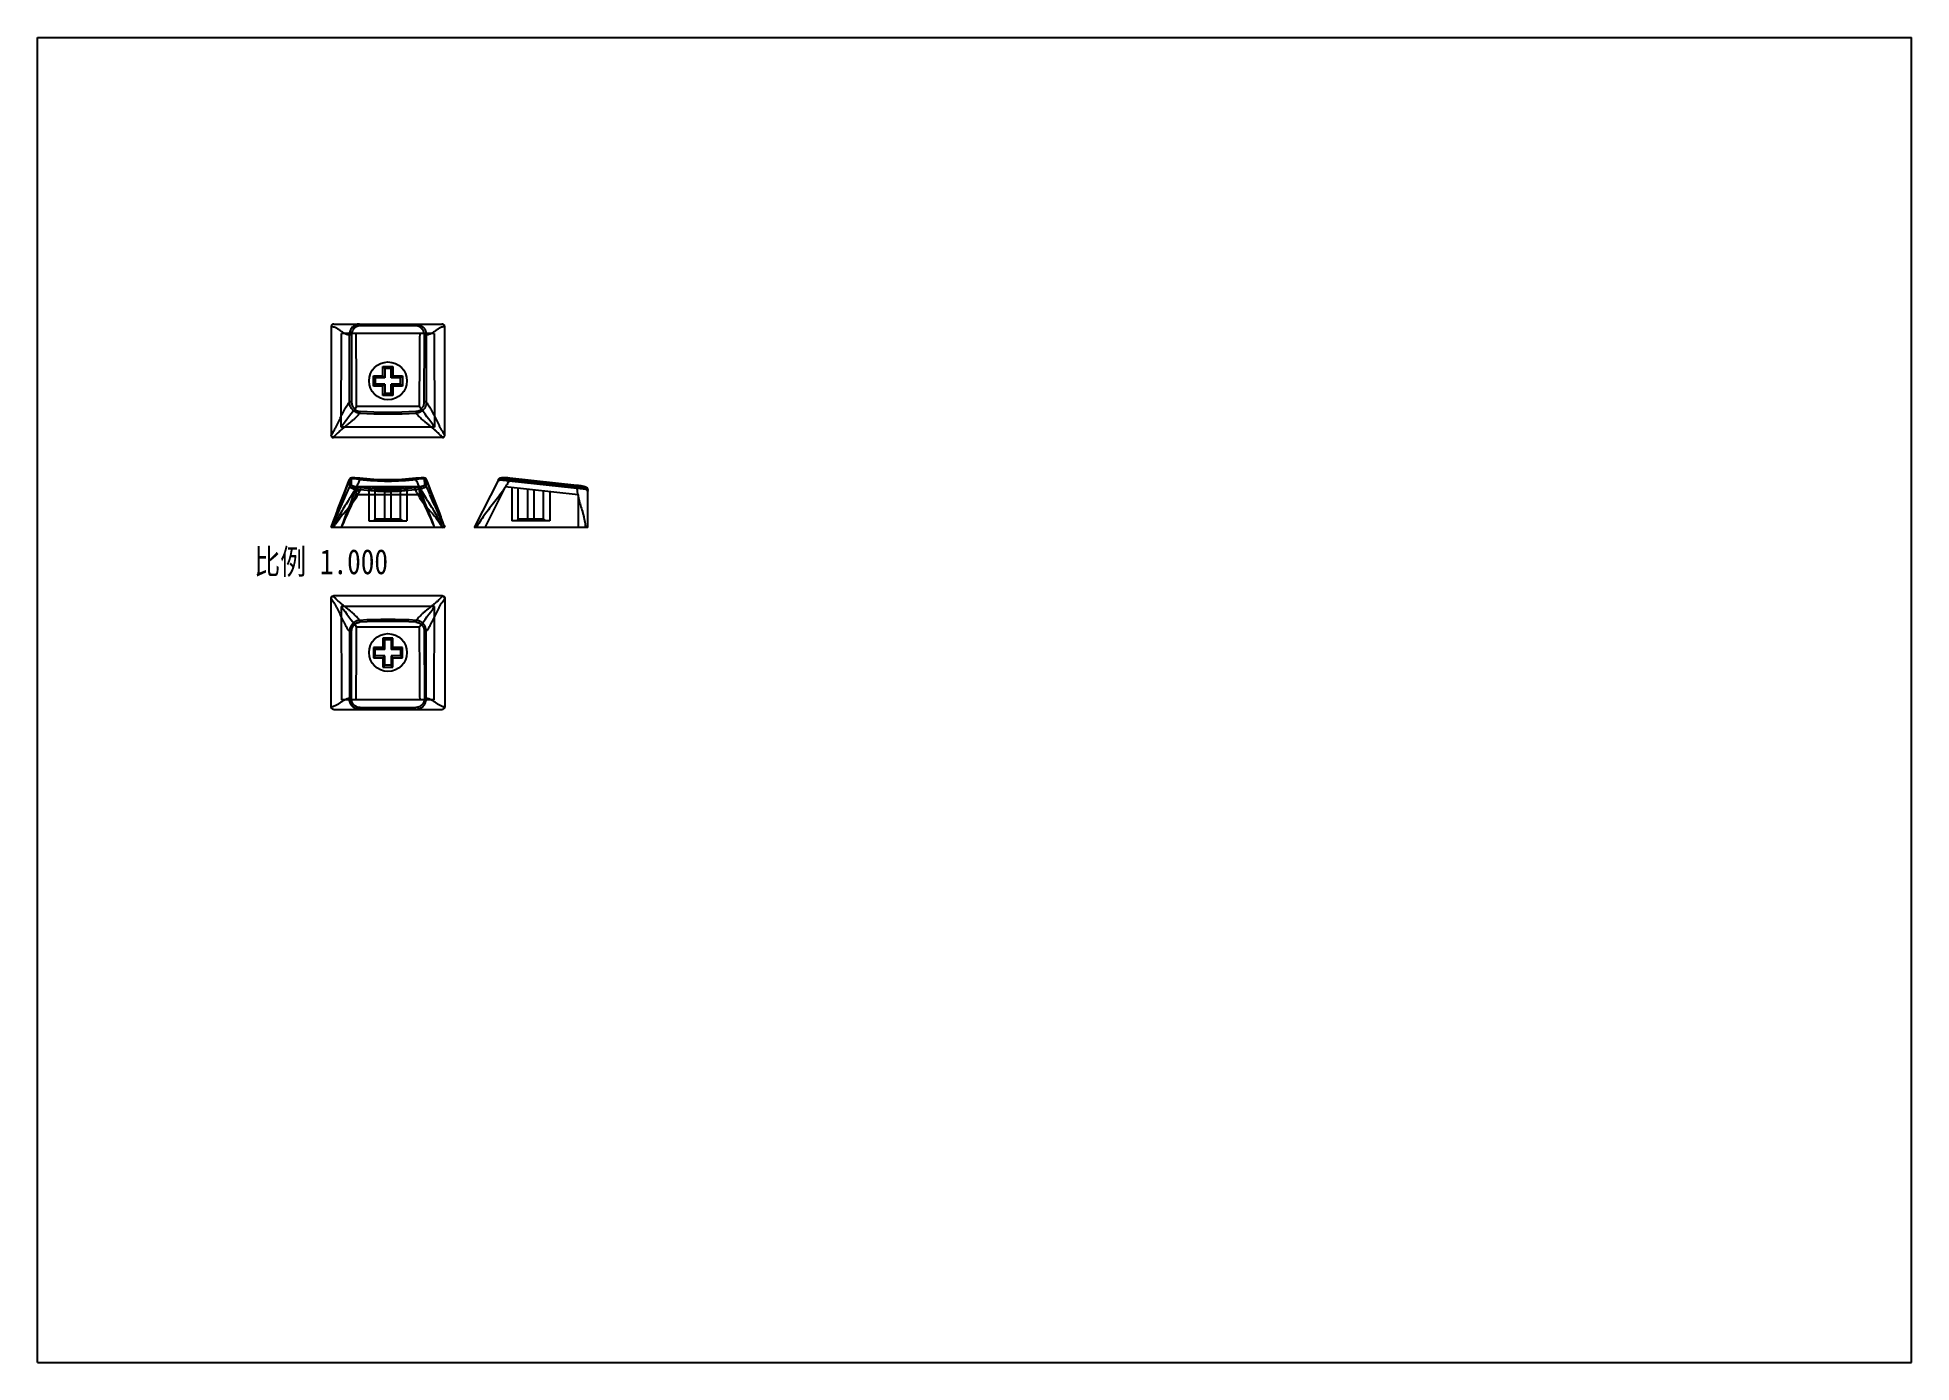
# Model space of a CAD drawing. Header units: inches. Extents: x 0 to 11.7, y 0 to 8.3.
import ezdxf

# ---------------------------------------------------------------- set-up
doc = ezdxf.new("R2010")
doc.units = ezdxf.units.IN
doc.header["$LTSCALE"] = 0.64311
doc.header["$MEASUREMENT"] = 0
doc.layers.get('0').update_dxf_attribs({"linetype": 'CONTINUOUS'})
doc.styles.get("Standard").update_dxf_attribs({"font": 'txt', "width": 0.8})

msp = doc.modelspace()

# ---------------------------------------------------------------- texts
at = {"color": 2, "linetype": 'Continuous', "insert": (2.187, 5.075), "char_height": 0.1562, "width": 1.5, "attachment_point": 3, "line_spacing_factor": 0.9}
msp.add_mtext('比例 1.000', dxfattribs=at)

# ---------------------------------------------------------------- linework, layer by layer
at = {"color": 7, "linetype": 'Continuous'}
for p, q in [((0, 0), (0, 8.268)), ((0, 8.268), (11.693, 8.268)), ((11.693, 0), (11.693, 8.268)), ((1.832, 6.464), (1.832, 5.786)), ((1.849, 6.479), (2.523, 6.479)), ((2.356, 6.469), (2.017, 6.469)), ((2.541, 6.464), (2.539, 6.464)), ((2.541, 5.786), (2.541, 6.464)), ((1.895, 5.837), (1.897, 6.42)), ((2.476, 6.42), (1.897, 6.42)), ((1.947, 6.411), (1.945, 6.411)), ((1.947, 5.993), (1.947, 6.411)), ((1.959, 6.412), (1.96, 5.994)), ((2.413, 5.994), (2.414, 6.412)), ((2.426, 6.411), (2.426, 5.993)), ((2.476, 6.42), (2.478, 5.837)), ((2.155, 6.156), (2.155, 6.215)), ((2.167, 6.203), (2.155, 6.215)), ((2.155, 6.215), (2.218, 6.215)), ((2.167, 6.203), (2.167, 6.144)), ((2.206, 6.203), (2.167, 6.203)), ((2.206, 6.203), (2.218, 6.215)), ((2.206, 6.144), (2.206, 6.203)), ((2.218, 6.215), (2.218, 6.156)), ((2.096, 6.093), (2.096, 6.156)), ((2.096, 6.156), (2.108, 6.144)), ((2.096, 6.156), (2.155, 6.156)), ((2.096, 6.093), (2.108, 6.105)), ((2.155, 6.093), (2.096, 6.093)), ((2.108, 6.144), (2.108, 6.105)), ((2.167, 6.144), (2.108, 6.144)), ((2.167, 6.105), (2.108, 6.105)), ((2.155, 6.156), (2.167, 6.144)), ((2.155, 6.093), (2.167, 6.105)), ((2.155, 6.034), (2.155, 6.093)), ((2.167, 6.105), (2.167, 6.046)), ((2.206, 6.144), (2.218, 6.156)), ((2.265, 6.144), (2.206, 6.144)), ((2.265, 6.105), (2.206, 6.105)), ((2.206, 6.105), (2.218, 6.093)), ((2.206, 6.046), (2.206, 6.105)), ((2.218, 6.156), (2.277, 6.156)), ((2.277, 6.093), (2.218, 6.093)), ((2.218, 6.093), (2.218, 6.034)), ((2.265, 6.144), (2.277, 6.156)), ((2.265, 6.105), (2.265, 6.144)), ((2.265, 6.105), (2.277, 6.093)), ((2.277, 6.156), (2.277, 6.093)), ((2.381, 5.965), (1.992, 5.965)), ((2.155, 6.034), (2.167, 6.046)), ((2.218, 6.034), (2.155, 6.034)), ((2.206, 6.046), (2.167, 6.046)), ((2.218, 6.034), (2.206, 6.046)), ((2.527, 5.771), (1.846, 5.771)), ((2.478, 5.837), (1.895, 5.837)), ((1.947, 5.51), (1.947, 5.466)), ((1.959, 5.473), (1.96, 5.518)), ((2.413, 5.518), (2.414, 5.473)), ((2.478, 5.376), (2.426, 5.511)), ((2.426, 5.466), (2.426, 5.51)), ((2.878, 5.512), (2.725, 5.211)), ((2.884, 5.506), (2.889, 5.517)), ((3.423, 5.448), (2.884, 5.506)), ((2.948, 5.51), (2.947, 5.518)), ((2.947, 5.51), (3.365, 5.466)), ((3.366, 5.473), (2.948, 5.518)), ((3.366, 5.473), (2.948, 5.518)), ((1.947, 5.466), (1.945, 5.462)), ((2.009, 5.433), (1.945, 5.462)), ((2.385, 5.414), (1.988, 5.414)), ((2.381, 5.463), (1.992, 5.463)), ((2.009, 5.433), (2.016, 5.447)), ((2.016, 5.447), (2.017, 5.459)), ((2.068, 5.446), (2.068, 5.251)), ((2.108, 5.262), (2.108, 5.448)), ((2.167, 5.448), (2.108, 5.448)), ((2.167, 5.444), (2.108, 5.444)), ((2.167, 5.262), (2.167, 5.454)), ((2.206, 5.454), (2.167, 5.454)), ((2.206, 5.437), (2.167, 5.437)), ((2.206, 5.262), (2.206, 5.454)), ((2.265, 5.448), (2.206, 5.448)), ((2.265, 5.444), (2.206, 5.444)), ((2.265, 5.262), (2.265, 5.448)), ((2.305, 5.446), (2.305, 5.251)), ((2.357, 5.447), (2.356, 5.459)), ((2.919, 5.463), (2.791, 5.211)), ((3.374, 5.414), (2.919, 5.463)), ((2.96, 5.459), (2.96, 5.251)), ((3, 5.262), (3, 5.454)), ((3.059, 5.262), (3.059, 5.448)), ((3.098, 5.262), (3.098, 5.444)), ((3.157, 5.262), (3.157, 5.437)), ((3.197, 5.433), (3.197, 5.251)), ((3.365, 5.466), (3.366, 5.473)), ((3.366, 5.473), (3.365, 5.466)), ((3.365, 5.462), (3.365, 5.466)), ((3.375, 5.472), (3.366, 5.473)), ((3.382, 5.471), (3.374, 5.472)), ((3.374, 5.414), (3.374, 5.211)), ((3.402, 5.467), (3.396, 5.468)), ((3.408, 5.466), (3.402, 5.467)), ((3.423, 5.459), (3.423, 5.448)), ((3.433, 5.21), (3.433, 5.447)), ((2.096, 5.251), (2.108, 5.262)), ((2.265, 5.262), (2.108, 5.262)), ((2.167, 5.262), (2.155, 5.251)), ((2.206, 5.262), (2.218, 5.251)), ((2.265, 5.262), (2.277, 5.251)), ((2.541, 5.211), (2.52, 5.266)), ((2.988, 5.251), (3, 5.262)), ((3.157, 5.262), (3, 5.262)), ((3.059, 5.262), (3.047, 5.251)), ((3.098, 5.262), (3.11, 5.251)), ((3.157, 5.262), (3.169, 5.251)), ((1.833, 5.213), (1.832, 5.211)), ((2.541, 5.211), (1.832, 5.211)), ((2.068, 5.251), (2.305, 5.251)), ((2.527, 5.211), (2.539, 5.216)), ((2.541, 5.211), (2.539, 5.216)), ((2.541, 5.211), (2.539, 5.216)), ((3.433, 5.211), (2.725, 5.211)), ((3.197, 5.251), (2.96, 5.251)), ((3.418, 5.211), (3.418, 5.216)), ((1.832, 4.091), (1.832, 4.769)), ((2.527, 4.784), (1.846, 4.784)), ((2.478, 4.717), (1.895, 4.717)), ((1.895, 4.717), (1.897, 4.134)), ((2.476, 4.134), (2.478, 4.717)), ((2.541, 4.769), (2.541, 4.091)), ((1.947, 4.561), (1.947, 4.143)), ((1.959, 4.142), (1.96, 4.561)), ((2.381, 4.589), (1.992, 4.589)), ((2.413, 4.561), (2.414, 4.142)), ((2.426, 4.143), (2.426, 4.561)), ((2.096, 4.461), (2.096, 4.398)), ((2.096, 4.461), (2.108, 4.449)), ((2.155, 4.461), (2.096, 4.461)), ((2.108, 4.41), (2.108, 4.449)), ((2.167, 4.449), (2.108, 4.449)), ((2.155, 4.52), (2.155, 4.461)), ((2.155, 4.52), (2.167, 4.509)), ((2.218, 4.52), (2.155, 4.52)), ((2.155, 4.461), (2.167, 4.449)), ((2.167, 4.449), (2.167, 4.509)), ((2.206, 4.509), (2.167, 4.509)), ((2.218, 4.52), (2.206, 4.509)), ((2.206, 4.509), (2.206, 4.449)), ((2.206, 4.449), (2.218, 4.461)), ((2.265, 4.449), (2.206, 4.449)), ((2.218, 4.461), (2.218, 4.52)), ((2.277, 4.461), (2.218, 4.461)), ((2.265, 4.449), (2.277, 4.461)), ((2.265, 4.449), (2.265, 4.41)), ((2.277, 4.398), (2.277, 4.461)), ((2.096, 4.398), (2.108, 4.41)), ((2.096, 4.398), (2.155, 4.398)), ((2.167, 4.41), (2.108, 4.41)), ((2.155, 4.398), (2.167, 4.41)), ((2.155, 4.398), (2.155, 4.339)), ((2.167, 4.351), (2.155, 4.339)), ((2.155, 4.339), (2.218, 4.339)), ((2.167, 4.351), (2.167, 4.41)), ((2.206, 4.351), (2.167, 4.351)), ((2.265, 4.41), (2.206, 4.41)), ((2.206, 4.41), (2.218, 4.398)), ((2.206, 4.41), (2.206, 4.351)), ((2.206, 4.351), (2.218, 4.339)), ((2.218, 4.398), (2.277, 4.398)), ((2.218, 4.339), (2.218, 4.398)), ((2.265, 4.41), (2.277, 4.398)), ((2.476, 4.134), (1.897, 4.134)), ((1.947, 4.143), (1.945, 4.143)), ((1.849, 4.075), (2.523, 4.075)), ((2.356, 4.086), (2.017, 4.086)), ((2.541, 4.091), (2.539, 4.091)), ((0, 0), (11.693, 0))]:
    msp.add_line(p, q, dxfattribs=at)
for points in [[(1.947, 5.511), (1.895, 5.375), (1.873, 5.319), (1.853, 5.266), (1.832, 5.211)], [(2.012, 5.517), (2.004, 5.518), (1.997, 5.518), (1.99, 5.519), (1.984, 5.519), (1.979, 5.52), (1.974, 5.52), (1.97, 5.52), (1.966, 5.52), (1.963, 5.52), (1.96, 5.52), (1.957, 5.519), (1.955, 5.518), (1.952, 5.517), (1.949, 5.514), (1.947, 5.511)], [(2.361, 5.517), (2.274, 5.509), (2.187, 5.507), (2.099, 5.509), (2.012, 5.517)], [(2.426, 5.511), (2.425, 5.513), (2.422, 5.516), (2.42, 5.517), (2.417, 5.519), (2.414, 5.519), (2.411, 5.52), (2.407, 5.52), (2.402, 5.52), (2.395, 5.52), (2.384, 5.519), (2.374, 5.518), (2.361, 5.517)], [(2.872, 5.5), (2.874, 5.502), (2.876, 5.504), (2.878, 5.506), (2.881, 5.506), (2.884, 5.506)], [(2.948, 5.518), (2.934, 5.519), (2.922, 5.52), (2.911, 5.52), (2.903, 5.52), (2.897, 5.52), (2.892, 5.519), (2.889, 5.518), (2.886, 5.518), (2.884, 5.516), (2.881, 5.515), (2.879, 5.513), (2.878, 5.511)], [(2.948, 5.518), (2.94, 5.519), (2.932, 5.519), (2.925, 5.52), (2.919, 5.52), (2.913, 5.52), (2.907, 5.52), (2.902, 5.52), (2.898, 5.52), (2.894, 5.519), (2.891, 5.519), (2.888, 5.518), (2.885, 5.517), (2.883, 5.516), (2.88, 5.514), (2.878, 5.511)], [(3.396, 5.468), (3.39, 5.47), (3.382, 5.471)], [(3.42, 5.462), (3.417, 5.463), (3.413, 5.464), (3.408, 5.466)], [(3.426, 5.459), (3.423, 5.461), (3.42, 5.462)], [(3.423, 5.448), (3.426, 5.448), (3.429, 5.446), (3.431, 5.443), (3.433, 5.44), (3.433, 5.437)], [(3.431, 5.455), (3.428, 5.457), (3.426, 5.459)], [(3.433, 5.447), (3.433, 5.451), (3.431, 5.455)], [(2.52, 5.266), (2.5, 5.319), (2.478, 5.376)]]:
    msp.add_lwpolyline(points, dxfattribs=at)
for centre in [(2.187, 6.125), (2.187, 4.43)]:
    msp.add_circle(centre, 0.118, dxfattribs=at)
for centre, radius, start, end in [((2.523, 6.46), 0.0195, 78.3229, 90.0293), ((-214.3, 4.707), 216.295, 0.33334, 0.45383), ((218.673, 4.707), 216.295, 179.54613, 179.66662), ((43.964, -25.563), 52.495, 143.0878, 143.2629), ((-36.95, -23.585), 49.196, 36.7312, 36.9181), ((2.187, 8.873), 2.954, 266.5838, 273.4163), ((2.187, 8.841), 2.911, 266.5618, 273.4381), ((1.678, 5.895), 0.189, 324.5134, 324.6784), ((1.97, 5.677), 0.155, 142.2607, 142.8425), ((2.403, 5.677), 0.155, 37.1575, 37.7393), ((2.655, 5.867), 0.141, 215.3097, 215.5317), ((2.187, 7.011), 1.511, 263.3081, 276.692), ((2.187, 7.005), 1.499, 263.3105, 276.6893), ((120.555, -39.964), 126.969, 159.03599, 159.15767), ((-62.138, 34.196), 70.29, 335.64642, 335.82781), ((-0.532, 5.599), 2.528, 355.7959, 356.9092), ((2.186, 6.868), 1.431, 263.143, 270.0029), ((2.186, 6.868), 1.419, 263.1423, 270.0029), ((2.187, 6.868), 1.419, 269.9971, 276.8576), ((2.187, 6.868), 1.431, 269.9971, 276.857), ((-108.671, -37.095), 118.928, 20.83822, 20.96812), ((4.904, 5.599), 2.527, 183.0909, 184.2047), ((66.512, 34.196), 70.29, 204.17219, 204.35358), ((3.571, 5.465), 0.205, 179.6603, 180.8593), ((2.191, 5.078), 0.369, 158.4569, 158.8655), ((2.182, 5.078), 0.369, 21.1345, 21.5431), ((3.072, 5.036), 0.376, 152.0181, 152.1627), ((2.987, 5.081), 0.279, 152.0076, 152.2022), ((1.678, 4.659), 0.189, 35.3216, 35.4866), ((1.97, 4.877), 0.155, 217.1575, 217.7393), ((43.964, 36.117), 52.495, 216.7371, 216.9122), ((-36.95, 34.139), 49.196, 323.0819, 323.2688), ((2.403, 4.877), 0.155, 322.2607, 322.8425), ((2.655, 4.687), 0.141, 144.4683, 144.6903), ((-214.3, 5.847), 216.295, 359.54617, 359.66666), ((2.187, 1.682), 2.954, 86.5837, 93.4162), ((2.187, 1.713), 2.911, 86.5619, 93.4382), ((218.673, 5.847), 216.295, 180.33338, 180.45387), ((2.523, 4.095), 0.0195, 269.9707, 281.6771)]:
    msp.add_arc(centre, radius, start, end, dxfattribs=at)
msp.add_ellipse((2.187, 5.446), major_axis=(0.118, 0), ratio=0.107763, dxfattribs=at)
for points, knots in [([(1.85, 6.479), (1.848, 6.479), (1.845, 6.479), (1.841, 6.477), (1.837, 6.475), (1.834, 6.471), (1.833, 6.468), (1.832, 6.465), (1.832, 6.464)], [0, 0, 0, 0, 0.186686, 0.363921, 0.53317, 0.694649, 0.85013, 1, 1, 1, 1]), ([(1.945, 6.411), (1.942, 6.412), (1.936, 6.412), (1.928, 6.415), (1.919, 6.419), (1.911, 6.423), (1.903, 6.428), (1.892, 6.436), (1.881, 6.444), (1.869, 6.451), (1.861, 6.456), (1.852, 6.46), (1.843, 6.462), (1.837, 6.463), (1.833, 6.464), (1.832, 6.464)], [0, 0, 0, 0, 0.067311, 0.136654, 0.209103, 0.284805, 0.363315, 0.443846, 0.6068, 0.686918, 0.764785, 0.839764, 0.911721, 0.9813, 1, 1, 1, 1]), ([(2.009, 6.479), (2.005, 6.479), (1.997, 6.479), (1.988, 6.476), (1.98, 6.472), (1.973, 6.467), (1.964, 6.46), (1.957, 6.451), (1.953, 6.443), (1.949, 6.435), (1.946, 6.424), (1.945, 6.416), (1.945, 6.411)], [0, 0, 0, 0, 0.111909, 0.230705, 0.292669, 0.356058, 0.485743, 0.617815, 0.684007, 0.749661, 0.877758, 1, 1, 1, 1]), ([(1.947, 6.411), (1.947, 6.414), (1.947, 6.418), (1.948, 6.425), (1.95, 6.432), (1.952, 6.438), (1.955, 6.444), (1.958, 6.45), (1.962, 6.455), (1.967, 6.46), (1.972, 6.465), (1.978, 6.468), (1.983, 6.472), (1.991, 6.475), (2.002, 6.478), (2.011, 6.479), (2.016, 6.479)], [0, 0, 0, 0, 0.063474, 0.126519, 0.18979, 0.252958, 0.315631, 0.378114, 0.440743, 0.50333, 0.565637, 0.627725, 0.689693, 0.751614, 0.87547, 1, 1, 1, 1]), ([(2.017, 6.469), (2.013, 6.469), (2.006, 6.468), (1.997, 6.466), (1.99, 6.462), (1.985, 6.46), (1.98, 6.456), (1.976, 6.453), (1.972, 6.449), (1.969, 6.444), (1.966, 6.439), (1.964, 6.434), (1.962, 6.429), (1.96, 6.423), (1.959, 6.418), (1.959, 6.414), (1.959, 6.412)], [0, 0, 0, 0, 0.125468, 0.249977, 0.312113, 0.374214, 0.436351, 0.498624, 0.561094, 0.623537, 0.685775, 0.748166, 0.811031, 0.874002, 0.93677, 1, 1, 1, 1]), ([(2.016, 6.479), (2.016, 6.479), (2.016, 6.479), (2.016, 6.479), (2.016, 6.479), (2.016, 6.478), (2.016, 6.478), (2.016, 6.477), (2.017, 6.476), (2.017, 6.475), (2.017, 6.472), (2.017, 6.47), (2.017, 6.469)], [0, 0, 0, 0, 0.027643, 0.051554, 0.083873, 0.125226, 0.17545, 0.234149, 0.30089, 0.455587, 0.630394, 1, 1, 1, 1]), ([(2.357, 6.479), (2.357, 6.479), (2.357, 6.479), (2.357, 6.479), (2.357, 6.479), (2.357, 6.478), (2.357, 6.478), (2.357, 6.477), (2.356, 6.476), (2.356, 6.475), (2.356, 6.472), (2.356, 6.47), (2.356, 6.469)], [0, 0, 0, 0, 0.027696, 0.051643, 0.083997, 0.125378, 0.175624, 0.234338, 0.301084, 0.455765, 0.630527, 1, 1, 1, 1]), ([(2.414, 6.412), (2.414, 6.414), (2.414, 6.418), (2.413, 6.424), (2.411, 6.429), (2.409, 6.434), (2.407, 6.439), (2.404, 6.444), (2.401, 6.449), (2.397, 6.453), (2.393, 6.456), (2.388, 6.46), (2.383, 6.462), (2.378, 6.465), (2.373, 6.467), (2.367, 6.468), (2.362, 6.469), (2.358, 6.469), (2.356, 6.469)], [0, 0, 0, 0, 0.063694, 0.127005, 0.189768, 0.252357, 0.315122, 0.377724, 0.439828, 0.501843, 0.564173, 0.626493, 0.688464, 0.750443, 0.812781, 0.875179, 0.937377, 1, 1, 1, 1]), ([(2.357, 6.479), (2.36, 6.479), (2.364, 6.479), (2.371, 6.478), (2.377, 6.477), (2.384, 6.475), (2.39, 6.472), (2.395, 6.468), (2.401, 6.465), (2.406, 6.46), (2.411, 6.455), (2.415, 6.45), (2.418, 6.444), (2.421, 6.438), (2.423, 6.432), (2.425, 6.425), (2.426, 6.418), (2.426, 6.414), (2.426, 6.411)], [0, 0, 0, 0, 0.062066, 0.123883, 0.185932, 0.24797, 0.309732, 0.371573, 0.433843, 0.496204, 0.558332, 0.620622, 0.683468, 0.746517, 0.809407, 0.87247, 0.936061, 1, 1, 1, 1]), ([(2.539, 6.464), (2.536, 6.463), (2.53, 6.462), (2.521, 6.46), (2.512, 6.456), (2.504, 6.451), (2.493, 6.444), (2.481, 6.436), (2.47, 6.428), (2.462, 6.423), (2.454, 6.419), (2.447, 6.416), (2.441, 6.414), (2.435, 6.412), (2.431, 6.411), (2.427, 6.411), (2.426, 6.411)], [0, 0, 0, 0, 0.069819, 0.142016, 0.217264, 0.295406, 0.375798, 0.539309, 0.620125, 0.698915, 0.774878, 0.847564, 0.882713, 0.917186, 0.984732, 1, 1, 1, 1]), ([(2.527, 6.479), (2.528, 6.479), (2.53, 6.478), (2.532, 6.477), (2.534, 6.475), (2.536, 6.472), (2.538, 6.469), (2.539, 6.465), (2.539, 6.464)], [0, 0, 0, 0, 0.106794, 0.252098, 0.403016, 0.556951, 0.71044, 1, 1, 1, 1]), ([(2.541, 6.464), (2.541, 6.465), (2.54, 6.468), (2.539, 6.472), (2.536, 6.475), (2.532, 6.478), (2.529, 6.479), (2.527, 6.479)], [0, 0, 0, 0, 0.184752, 0.375161, 0.573064, 0.780571, 1, 1, 1, 1]), ([(1.959, 6.412), (1.958, 6.412), (1.955, 6.412), (1.952, 6.412), (1.95, 6.412), (1.949, 6.412), (1.948, 6.412), (1.947, 6.412), (1.947, 6.411)], [0, 0, 0, 0, 0.303102, 0.589889, 0.717372, 0.830022, 0.925113, 1, 1, 1, 1]), ([(2.426, 6.411), (2.426, 6.412), (2.425, 6.412), (2.424, 6.412), (2.423, 6.412), (2.421, 6.412), (2.418, 6.412), (2.415, 6.412), (2.414, 6.412)], [0, 0, 0, 0, 0.074888, 0.169978, 0.282628, 0.410111, 0.696898, 1, 1, 1, 1]), ([(1.833, 5.786), (1.835, 5.79), (1.841, 5.799), (1.849, 5.813), (1.858, 5.827), (1.866, 5.843), (1.876, 5.864), (1.887, 5.886), (1.897, 5.908), (1.905, 5.924), (1.914, 5.94), (1.922, 5.955), (1.93, 5.969), (1.937, 5.98), (1.943, 5.988), (1.946, 5.991), (1.947, 5.993)], [0, 0, 0, 0, 0.064458, 0.132484, 0.203595, 0.277232, 0.352766, 0.506863, 0.584063, 0.660435, 0.735288, 0.807956, 0.877774, 0.943984, 0.972189, 1, 1, 1, 1]), ([(1.96, 5.994), (1.959, 5.994), (1.957, 5.994), (1.954, 5.994), (1.952, 5.994), (1.95, 5.993), (1.949, 5.993), (1.948, 5.993), (1.947, 5.993), (1.947, 5.993)], [0, 0, 0, 0, 0.301629, 0.455818, 0.602714, 0.735055, 0.847486, 0.936, 1, 1, 1, 1]), ([(2.01, 5.923), (2.01, 5.923), (2.009, 5.923), (2.007, 5.924), (2.004, 5.924), (2.001, 5.925), (1.997, 5.926), (1.992, 5.927), (1.986, 5.93), (1.98, 5.933), (1.975, 5.937), (1.97, 5.941), (1.965, 5.946), (1.961, 5.951), (1.957, 5.956), (1.954, 5.962), (1.951, 5.97), (1.948, 5.98), (1.947, 5.989), (1.947, 5.993)], [0, 0, 0, 0, 0.015135, 0.031082, 0.062096, 0.093146, 0.124311, 0.186861, 0.250016, 0.312787, 0.375522, 0.438671, 0.501881, 0.564745, 0.627385, 0.689968, 0.752418, 0.876521, 1, 1, 1, 1]), ([(1.96, 5.994), (1.96, 5.99), (1.961, 5.983), (1.963, 5.974), (1.966, 5.967), (1.968, 5.963), (1.971, 5.958), (1.974, 5.954), (1.978, 5.95), (1.982, 5.946), (1.987, 5.943), (1.991, 5.94), (1.996, 5.938), (2.001, 5.937), (2.007, 5.936), (2.01, 5.935), (2.012, 5.935)], [0, 0, 0, 0, 0.12568, 0.2511, 0.313909, 0.376646, 0.43923, 0.50185, 0.564658, 0.627272, 0.689389, 0.751547, 0.814093, 0.876134, 0.937901, 1, 1, 1, 1]), ([(2.361, 5.935), (2.363, 5.935), (2.367, 5.936), (2.372, 5.937), (2.377, 5.938), (2.382, 5.94), (2.387, 5.943), (2.391, 5.946), (2.395, 5.95), (2.399, 5.954), (2.402, 5.958), (2.405, 5.963), (2.408, 5.967), (2.41, 5.972), (2.411, 5.978), (2.413, 5.985), (2.413, 5.99), (2.413, 5.994)], [0, 0, 0, 0, 0.062507, 0.124964, 0.186937, 0.249023, 0.311716, 0.374111, 0.436383, 0.498847, 0.561628, 0.624325, 0.686697, 0.749494, 0.812495, 0.874984, 1, 1, 1, 1]), ([(2.426, 5.993), (2.426, 5.992), (2.426, 5.99), (2.426, 5.987), (2.425, 5.983), (2.425, 5.979), (2.423, 5.974), (2.421, 5.968), (2.419, 5.962), (2.416, 5.956), (2.412, 5.951), (2.408, 5.946), (2.404, 5.941), (2.399, 5.937), (2.393, 5.933), (2.387, 5.93), (2.382, 5.927), (2.376, 5.926), (2.372, 5.925), (2.369, 5.924), (2.366, 5.924), (2.364, 5.923), (2.363, 5.923), (2.363, 5.923)], [0, 0, 0, 0, 0.030696, 0.061349, 0.092033, 0.122809, 0.184511, 0.246936, 0.309372, 0.371598, 0.434357, 0.497381, 0.56025, 0.623055, 0.68606, 0.749392, 0.812081, 0.874578, 0.906059, 0.937495, 0.968792, 0.984819, 1, 1, 1, 1]), ([(2.426, 5.993), (2.426, 5.993), (2.425, 5.993), (2.424, 5.993), (2.423, 5.993), (2.421, 5.994), (2.419, 5.994), (2.417, 5.994), (2.415, 5.994), (2.413, 5.994)], [0, 0, 0, 0, 0.068378, 0.159276, 0.26992, 0.397406, 0.538525, 0.689022, 1, 1, 1, 1]), ([(2.426, 5.993), (2.427, 5.991), (2.43, 5.988), (2.436, 5.98), (2.443, 5.969), (2.451, 5.955), (2.459, 5.94), (2.468, 5.924), (2.476, 5.908), (2.486, 5.886), (2.497, 5.864), (2.507, 5.843), (2.515, 5.827), (2.524, 5.813), (2.532, 5.799), (2.538, 5.79), (2.541, 5.786)], [0, 0, 0, 0, 0.027819, 0.056033, 0.122242, 0.192058, 0.264725, 0.339577, 0.415948, 0.493146, 0.64724, 0.722773, 0.796409, 0.867519, 0.935544, 1, 1, 1, 1]), ([(2.01, 5.923), (2.009, 5.921), (2.004, 5.915), (1.995, 5.905), (1.984, 5.894), (1.972, 5.883), (1.959, 5.872), (1.946, 5.861), (1.932, 5.85), (1.919, 5.839), (1.905, 5.828), (1.892, 5.817), (1.88, 5.806), (1.868, 5.795), (1.857, 5.784), (1.85, 5.776), (1.847, 5.772)], [0, 0, 0, 0, 0.036528, 0.104921, 0.176307, 0.25019, 0.326055, 0.403342, 0.481441, 0.559718, 0.637541, 0.714289, 0.789378, 0.862285, 0.932588, 1, 1, 1, 1]), ([(2.01, 5.923), (2.011, 5.924), (2.011, 5.924), (2.011, 5.926), (2.011, 5.928), (2.012, 5.932), (2.012, 5.934), (2.012, 5.935)], [0, 0, 0, 0, 0.076363, 0.172698, 0.418224, 0.707654, 1, 1, 1, 1]), ([(2.361, 5.935), (2.361, 5.934), (2.361, 5.932), (2.362, 5.928), (2.362, 5.926), (2.362, 5.924), (2.363, 5.923)], [0, 0, 0, 0, 0.299635, 0.581718, 0.822088, 1, 1, 1, 1]), ([(2.526, 5.772), (2.523, 5.776), (2.516, 5.784), (2.505, 5.795), (2.493, 5.806), (2.481, 5.817), (2.468, 5.828), (2.454, 5.839), (2.441, 5.85), (2.427, 5.861), (2.414, 5.872), (2.401, 5.883), (2.389, 5.894), (2.378, 5.905), (2.369, 5.915), (2.364, 5.921), (2.363, 5.923)], [0, 0, 0, 0, 0.067412, 0.137715, 0.210622, 0.285711, 0.362459, 0.440282, 0.518559, 0.596658, 0.673945, 0.74981, 0.823693, 0.895079, 0.963472, 1, 1, 1, 1]), ([(1.832, 5.786), (1.832, 5.784), (1.833, 5.781), (1.834, 5.778), (1.836, 5.775), (1.839, 5.772), (1.843, 5.771), (1.845, 5.771), (1.846, 5.771)], [0, 0, 0, 0, 0.184616, 0.354848, 0.517075, 0.675194, 0.834344, 1, 1, 1, 1]), ([(1.847, 5.772), (1.846, 5.772), (1.843, 5.773), (1.84, 5.775), (1.838, 5.777), (1.836, 5.779), (1.834, 5.782), (1.833, 5.784), (1.833, 5.786)], [0, 0, 0, 0, 0.242316, 0.373316, 0.506663, 0.638981, 0.767104, 1, 1, 1, 1]), ([(2.541, 5.786), (2.54, 5.784), (2.539, 5.782), (2.537, 5.779), (2.536, 5.777), (2.533, 5.775), (2.53, 5.773), (2.527, 5.772), (2.526, 5.772)], [0, 0, 0, 0, 0.232886, 0.361011, 0.49333, 0.626678, 0.757681, 1, 1, 1, 1]), ([(2.527, 5.771), (2.528, 5.771), (2.53, 5.771), (2.534, 5.772), (2.537, 5.775), (2.539, 5.778), (2.541, 5.781), (2.541, 5.784), (2.541, 5.786)], [0, 0, 0, 0, 0.166395, 0.325955, 0.484189, 0.646247, 0.816048, 1, 1, 1, 1]), ([(1.833, 5.212), (1.835, 5.219), (1.844, 5.241), (1.862, 5.291), (1.889, 5.362), (1.917, 5.433), (1.936, 5.482), (1.944, 5.504), (1.947, 5.51)], [0, 0, 0, 0, 0.075143, 0.220791, 0.501704, 0.784395, 0.932199, 1, 1, 1, 1]), ([(2.01, 5.51), (2.009, 5.506), (2.004, 5.494), (1.996, 5.475), (1.98, 5.446), (1.959, 5.409), (1.932, 5.367), (1.905, 5.324), (1.883, 5.288), (1.868, 5.259), (1.857, 5.236), (1.85, 5.221), (1.847, 5.214)], [0, 0, 0, 0, 0.039953, 0.112574, 0.185752, 0.333677, 0.483052, 0.63262, 0.781065, 0.85457, 0.927533, 1, 1, 1, 1]), ([(1.96, 5.518), (1.959, 5.518), (1.957, 5.518), (1.954, 5.517), (1.952, 5.516), (1.95, 5.515), (1.948, 5.513), (1.947, 5.511), (1.947, 5.51)], [0, 0, 0, 0, 0.242416, 0.370645, 0.500754, 0.630745, 0.758645, 1, 1, 1, 1]), ([(2.01, 5.51), (2.009, 5.511), (2.007, 5.511), (2.004, 5.511), (2.001, 5.512), (1.997, 5.512), (1.992, 5.513), (1.986, 5.513), (1.98, 5.514), (1.975, 5.514), (1.97, 5.514), (1.965, 5.515), (1.961, 5.514), (1.958, 5.514), (1.956, 5.514), (1.954, 5.514), (1.953, 5.514), (1.951, 5.513), (1.95, 5.513), (1.949, 5.512), (1.948, 5.512), (1.948, 5.512), (1.947, 5.511), (1.947, 5.511), (1.947, 5.51), (1.947, 5.51)], [0, 0, 0, 0, 0.049646, 0.098851, 0.147673, 0.196127, 0.291257, 0.383681, 0.47111, 0.553225, 0.629942, 0.70026, 0.763178, 0.818521, 0.843366, 0.866311, 0.88734, 0.906447, 0.938957, 0.95251, 0.964399, 0.974789, 0.983928, 0.992173, 1, 1, 1, 1]), ([(1.96, 5.518), (1.96, 5.518), (1.96, 5.518), (1.96, 5.518), (1.96, 5.519), (1.961, 5.519), (1.961, 5.519), (1.962, 5.519), (1.963, 5.519), (1.965, 5.52), (1.966, 5.52), (1.967, 5.52), (1.969, 5.52), (1.971, 5.52), (1.974, 5.52), (1.978, 5.52), (1.984, 5.519), (1.99, 5.519), (1.996, 5.518), (2.003, 5.518), (2.008, 5.517), (2.012, 5.517)], [0, 0, 0, 0, 0.005492, 0.011478, 0.018612, 0.027296, 0.037756, 0.050127, 0.080886, 0.099371, 0.119925, 0.142528, 0.167154, 0.222402, 0.285649, 0.356688, 0.434457, 0.607037, 0.701394, 0.79869, 1, 1, 1, 1]), ([(2.01, 5.51), (2.011, 5.511), (2.011, 5.512), (2.011, 5.513), (2.011, 5.514), (2.011, 5.515), (2.011, 5.515), (2.011, 5.516), (2.012, 5.516), (2.012, 5.516), (2.012, 5.517), (2.012, 5.517), (2.012, 5.517), (2.012, 5.517), (2.012, 5.517), (2.012, 5.517), (2.012, 5.517), (2.012, 5.517), (2.012, 5.517)], [0, 0, 0, 0, 0.220455, 0.42607, 0.608114, 0.687901, 0.758979, 0.82056, 0.872326, 0.914096, 0.945735, 0.967361, 0.974726, 0.98014, 0.984238, 0.988216, 0.993273, 1, 1, 1, 1]), ([(2.361, 5.517), (2.363, 5.517), (2.366, 5.517), (2.373, 5.518), (2.38, 5.519), (2.386, 5.519), (2.392, 5.52), (2.397, 5.52), (2.402, 5.52), (2.405, 5.52), (2.407, 5.52), (2.409, 5.52), (2.409, 5.52), (2.41, 5.519), (2.411, 5.519), (2.412, 5.519), (2.412, 5.519), (2.413, 5.519), (2.413, 5.518), (2.413, 5.518), (2.413, 5.518), (2.413, 5.518)], [0, 0, 0, 0, 0.102434, 0.203078, 0.393843, 0.483645, 0.567415, 0.71518, 0.778439, 0.833742, 0.880618, 0.901076, 0.919545, 0.935966, 0.95032, 0.962624, 0.97297, 0.981522, 0.988558, 0.99451, 1, 1, 1, 1]), ([(2.361, 5.517), (2.361, 5.517), (2.362, 5.516), (2.362, 5.515), (2.362, 5.513), (2.362, 5.511), (2.363, 5.51)], [0, 0, 0, 0, 0.040772, 0.227946, 0.557022, 1, 1, 1, 1]), ([(2.426, 5.51), (2.426, 5.51), (2.426, 5.511), (2.426, 5.511), (2.426, 5.511), (2.426, 5.511), (2.425, 5.512), (2.425, 5.512), (2.424, 5.512), (2.423, 5.513), (2.421, 5.513), (2.419, 5.514), (2.416, 5.514), (2.412, 5.514), (2.408, 5.515), (2.403, 5.514), (2.398, 5.514), (2.393, 5.514), (2.387, 5.513), (2.381, 5.513), (2.376, 5.512), (2.372, 5.512), (2.369, 5.511), (2.366, 5.511), (2.364, 5.511), (2.363, 5.51)], [0, 0, 0, 0, 0.003564, 0.007739, 0.011808, 0.015903, 0.024954, 0.03527, 0.047039, 0.0605, 0.093012, 0.133022, 0.180447, 0.235845, 0.298779, 0.368572, 0.444809, 0.527216, 0.615357, 0.707068, 0.802092, 0.851036, 0.90047, 0.950136, 1, 1, 1, 1]), ([(2.526, 5.214), (2.523, 5.221), (2.516, 5.236), (2.505, 5.259), (2.49, 5.288), (2.468, 5.324), (2.441, 5.367), (2.414, 5.409), (2.393, 5.446), (2.378, 5.475), (2.369, 5.494), (2.364, 5.506), (2.363, 5.51)], [0, 0, 0, 0, 0.072467, 0.14543, 0.218935, 0.36738, 0.516948, 0.666323, 0.814248, 0.887426, 0.960047, 1, 1, 1, 1]), ([(2.426, 5.51), (2.426, 5.512), (2.424, 5.514), (2.421, 5.517), (2.417, 5.518), (2.414, 5.518), (2.413, 5.518)], [0, 0, 0, 0, 0.249492, 0.499241, 0.749422, 1, 1, 1, 1]), ([(2.426, 5.51), (2.429, 5.504), (2.437, 5.482), (2.456, 5.433), (2.484, 5.362), (2.511, 5.291), (2.529, 5.241), (2.538, 5.219), (2.541, 5.212)], [0, 0, 0, 0, 0.067821, 0.215622, 0.498307, 0.779213, 0.924858, 1, 1, 1, 1]), ([(2.947, 5.51), (2.943, 5.504), (2.936, 5.489), (2.923, 5.468), (2.904, 5.439), (2.878, 5.403), (2.846, 5.362), (2.813, 5.32), (2.781, 5.278), (2.757, 5.242), (2.744, 5.22), (2.74, 5.212)], [0, 0, 0, 0, 0.062935, 0.133943, 0.205428, 0.349748, 0.495323, 0.641067, 0.785873, 0.929025, 1, 1, 1, 1]), ([(2.877, 5.51), (2.878, 5.511), (2.879, 5.513), (2.882, 5.516), (2.886, 5.517), (2.888, 5.517), (2.889, 5.517)], [0, 0, 0, 0, 0.243446, 0.498861, 0.754928, 1, 1, 1, 1]), ([(2.877, 5.51), (2.877, 5.511), (2.878, 5.511), (2.878, 5.511), (2.879, 5.512), (2.88, 5.512), (2.88, 5.513), (2.882, 5.513), (2.884, 5.513), (2.887, 5.514), (2.891, 5.514), (2.895, 5.514), (2.902, 5.515), (2.911, 5.514), (2.922, 5.513), (2.934, 5.512), (2.943, 5.511), (2.947, 5.51)], [0, 0, 0, 0, 0.007863, 0.01692, 0.027471, 0.039717, 0.053764, 0.06975, 0.107647, 0.152806, 0.205244, 0.264891, 0.330887, 0.478501, 0.643092, 0.818652, 1, 1, 1, 1]), ([(2.948, 5.518), (2.944, 5.518), (2.937, 5.519), (2.927, 5.52), (2.917, 5.52), (2.909, 5.52), (2.904, 5.52), (2.9, 5.52), (2.897, 5.519), (2.895, 5.519), (2.893, 5.518), (2.892, 5.518), (2.891, 5.518), (2.89, 5.518), (2.89, 5.517), (2.889, 5.517), (2.889, 5.517)], [0, 0, 0, 0, 0.183458, 0.360861, 0.527095, 0.675887, 0.742223, 0.801987, 0.854282, 0.899016, 0.936106, 0.951536, 0.964874, 0.976204, 0.985682, 1, 1, 1, 1]), ([(1.945, 5.462), (1.939, 5.449), (1.922, 5.411), (1.895, 5.348), (1.866, 5.285), (1.846, 5.241), (1.837, 5.221), (1.833, 5.213), (1.832, 5.211)], [0, 0, 0, 0, 0.15061, 0.451399, 0.752878, 0.903925, 0.979497, 1, 1, 1, 1]), ([(1.85, 5.211), (1.852, 5.217), (1.862, 5.235), (1.889, 5.275), (1.937, 5.329), (1.982, 5.384), (2.003, 5.42), (2.009, 5.433)], [0, 0, 0, 0, 0.071249, 0.22604, 0.535624, 0.845208, 1, 1, 1, 1]), ([(1.959, 5.473), (1.958, 5.473), (1.955, 5.473), (1.952, 5.472), (1.949, 5.469), (1.947, 5.467), (1.947, 5.466)], [0, 0, 0, 0, 0.250523, 0.500706, 0.750492, 1, 1, 1, 1]), ([(1.947, 5.466), (1.947, 5.466), (1.947, 5.466), (1.947, 5.465), (1.947, 5.465), (1.948, 5.464), (1.949, 5.464), (1.95, 5.464), (1.951, 5.463), (1.953, 5.462), (1.955, 5.461), (1.959, 5.46), (1.963, 5.459), (1.969, 5.457), (1.978, 5.455), (1.99, 5.452), (2.002, 5.449), (2.011, 5.448), (2.016, 5.447)], [0, 0, 0, 0, 0.004761, 0.010948, 0.019003, 0.029135, 0.041442, 0.055923, 0.072543, 0.091254, 0.134792, 0.18637, 0.24572, 0.31206, 0.462301, 0.630963, 0.812143, 1, 1, 1, 1]), ([(2.017, 5.459), (2.013, 5.459), (2.006, 5.46), (1.995, 5.462), (1.987, 5.463), (1.981, 5.465), (1.976, 5.466), (1.973, 5.467), (1.969, 5.468), (1.966, 5.469), (1.964, 5.47), (1.963, 5.47), (1.962, 5.471), (1.961, 5.471), (1.96, 5.471), (1.96, 5.472), (1.96, 5.472), (1.959, 5.472), (1.959, 5.473), (1.959, 5.473)], [0, 0, 0, 0, 0.188536, 0.369985, 0.538566, 0.616204, 0.688429, 0.754485, 0.813507, 0.86474, 0.907944, 0.926508, 0.943004, 0.957398, 0.96967, 0.979846, 0.988066, 0.994608, 1, 1, 1, 1]), ([(2.414, 5.473), (2.414, 5.473), (2.414, 5.472), (2.413, 5.472), (2.413, 5.471), (2.412, 5.471), (2.411, 5.471), (2.41, 5.47), (2.409, 5.47), (2.407, 5.469), (2.404, 5.468), (2.4, 5.467), (2.395, 5.465), (2.388, 5.464), (2.378, 5.462), (2.367, 5.46), (2.36, 5.459), (2.356, 5.459)], [0, 0, 0, 0, 0.011909, 0.020254, 0.030509, 0.042776, 0.057126, 0.073607, 0.092249, 0.135942, 0.187549, 0.246344, 0.31211, 0.462454, 0.630826, 0.812536, 1, 1, 1, 1]), ([(2.357, 5.447), (2.362, 5.448), (2.371, 5.449), (2.383, 5.452), (2.393, 5.454), (2.401, 5.456), (2.406, 5.457), (2.41, 5.459), (2.414, 5.46), (2.418, 5.461), (2.42, 5.462), (2.422, 5.463), (2.423, 5.464), (2.424, 5.464), (2.425, 5.464), (2.426, 5.465), (2.426, 5.465), (2.426, 5.466), (2.426, 5.466), (2.426, 5.466)], [0, 0, 0, 0, 0.186746, 0.368156, 0.536576, 0.614638, 0.687278, 0.753314, 0.812422, 0.864368, 0.908389, 0.927176, 0.943777, 0.958212, 0.970512, 0.980721, 0.9889, 0.995197, 1, 1, 1, 1]), ([(2.357, 5.447), (2.358, 5.445), (2.36, 5.441), (2.365, 5.43), (2.373, 5.414), (2.395, 5.379), (2.436, 5.329), (2.484, 5.275), (2.511, 5.235), (2.521, 5.217), (2.523, 5.211)], [0, 0, 0, 0, 0.017401, 0.054009, 0.127224, 0.20044, 0.493304, 0.786168, 0.9326, 1, 1, 1, 1]), ([(2.426, 5.466), (2.426, 5.467), (2.424, 5.469), (2.421, 5.472), (2.418, 5.473), (2.415, 5.473), (2.414, 5.473)], [0, 0, 0, 0, 0.249508, 0.499294, 0.749477, 1, 1, 1, 1]), ([(2.539, 5.216), (2.536, 5.223), (2.527, 5.241), (2.507, 5.285), (2.478, 5.348), (2.453, 5.405), (2.437, 5.443), (2.431, 5.457), (2.427, 5.465), (2.426, 5.466)], [0, 0, 0, 0, 0.075829, 0.227389, 0.529892, 0.831703, 0.907213, 0.982825, 1, 1, 1, 1]), ([(3.433, 5.447), (3.433, 5.447), (3.433, 5.447), (3.433, 5.448), (3.433, 5.449), (3.432, 5.449), (3.431, 5.45), (3.43, 5.451), (3.428, 5.452), (3.426, 5.453), (3.422, 5.455), (3.418, 5.456), (3.414, 5.458), (3.409, 5.459), (3.404, 5.46), (3.398, 5.461), (3.39, 5.463), (3.379, 5.465), (3.37, 5.466), (3.365, 5.466)], [0, 0, 0, 0, 0.008021, 0.016801, 0.026748, 0.038155, 0.051217, 0.066026, 0.101017, 0.143293, 0.193087, 0.250431, 0.31458, 0.384747, 0.460792, 0.542484, 0.628591, 0.809865, 1, 1, 1, 1]), ([(3.365, 5.466), (3.37, 5.466), (3.377, 5.465), (3.386, 5.464), (3.394, 5.462), (3.402, 5.461), (3.409, 5.459), (3.414, 5.458), (3.418, 5.456), (3.422, 5.455), (3.424, 5.454), (3.426, 5.453), (3.427, 5.453), (3.429, 5.452), (3.43, 5.451), (3.431, 5.45), (3.432, 5.449), (3.433, 5.449), (3.433, 5.448), (3.433, 5.447), (3.433, 5.447), (3.433, 5.447)], [0, 0, 0, 0, 0.188585, 0.280896, 0.370593, 0.537471, 0.613956, 0.684765, 0.748952, 0.80613, 0.832021, 0.856078, 0.878279, 0.898609, 0.933658, 0.948467, 0.961551, 0.973023, 0.983056, 0.991918, 1, 1, 1, 1]), ([(3.433, 5.433), (3.433, 5.434), (3.433, 5.436), (3.432, 5.438), (3.431, 5.441), (3.429, 5.443), (3.426, 5.446), (3.422, 5.448), (3.418, 5.451), (3.414, 5.453), (3.408, 5.455), (3.403, 5.457), (3.397, 5.458), (3.389, 5.46), (3.378, 5.461), (3.37, 5.462), (3.365, 5.462)], [0, 0, 0, 0, 0.032368, 0.067057, 0.105219, 0.147967, 0.196217, 0.250218, 0.309896, 0.375065, 0.445376, 0.51999, 0.597878, 0.677958, 0.840506, 1, 1, 1, 1]), ([(3.365, 5.462), (3.366, 5.455), (3.366, 5.443), (3.37, 5.417), (3.377, 5.386), (3.388, 5.348), (3.398, 5.317), (3.405, 5.292), (3.41, 5.273), (3.414, 5.254), (3.417, 5.235), (3.418, 5.221), (3.418, 5.213), (3.418, 5.211)], [0, 0, 0, 0, 0.073782, 0.148026, 0.298568, 0.451558, 0.605227, 0.681597, 0.757328, 0.832282, 0.906467, 0.980074, 1, 1, 1, 1]), ([(3.366, 5.473), (3.37, 5.472), (3.377, 5.471), (3.386, 5.47), (3.393, 5.469), (3.398, 5.468), (3.403, 5.467), (3.407, 5.466), (3.41, 5.465), (3.414, 5.464), (3.416, 5.463), (3.419, 5.462), (3.42, 5.461), (3.421, 5.461), (3.422, 5.46), (3.422, 5.46), (3.423, 5.459), (3.423, 5.459), (3.423, 5.459), (3.423, 5.459)], [0, 0, 0, 0, 0.193447, 0.377699, 0.4651, 0.547907, 0.624851, 0.695671, 0.760199, 0.817613, 0.867123, 0.908701, 0.942489, 0.956457, 0.96848, 0.978613, 0.987021, 0.993992, 1, 1, 1, 1]), ([(3.423, 5.459), (3.423, 5.459), (3.423, 5.459), (3.423, 5.459), (3.422, 5.46), (3.422, 5.46), (3.421, 5.461), (3.42, 5.461), (3.419, 5.462), (3.418, 5.462), (3.416, 5.463), (3.415, 5.463), (3.413, 5.464), (3.41, 5.465), (3.407, 5.466), (3.402, 5.467), (3.398, 5.468), (3.393, 5.469), (3.386, 5.47), (3.377, 5.471), (3.37, 5.472), (3.366, 5.473)], [0, 0, 0, 0, 0.006034, 0.013083, 0.021588, 0.031797, 0.043847, 0.057816, 0.091663, 0.111586, 0.133495, 0.157362, 0.183159, 0.24041, 0.304983, 0.376457, 0.453847, 0.536185, 0.623138, 0.808129, 1, 1, 1, 1]), ([(3.433, 5.447), (3.433, 5.448), (3.433, 5.45), (3.432, 5.453), (3.43, 5.455), (3.429, 5.456), (3.426, 5.458), (3.424, 5.458), (3.423, 5.459)], [0, 0, 0, 0, 0.240109, 0.368293, 0.498861, 0.629613, 0.758303, 1, 1, 1, 1]), ([(1.847, 5.214), (1.846, 5.214), (1.845, 5.214), (1.842, 5.215), (1.84, 5.215), (1.838, 5.215), (1.836, 5.215), (1.834, 5.214), (1.833, 5.213), (1.833, 5.212), (1.833, 5.212)], [0, 0, 0, 0, 0.161377, 0.322612, 0.477118, 0.61828, 0.740877, 0.843452, 0.927678, 1, 1, 1, 1]), ([(2.541, 5.212), (2.54, 5.212), (2.54, 5.213), (2.539, 5.214), (2.537, 5.215), (2.535, 5.215), (2.533, 5.215), (2.531, 5.215), (2.528, 5.214), (2.527, 5.214), (2.526, 5.214)], [0, 0, 0, 0, 0.072319, 0.156541, 0.259115, 0.381713, 0.522876, 0.677383, 0.838621, 1, 1, 1, 1]), ([(2.74, 5.212), (2.739, 5.212), (2.738, 5.213), (2.735, 5.214), (2.733, 5.214), (2.731, 5.215), (2.729, 5.215), (2.728, 5.215), (2.728, 5.215), (2.727, 5.215), (2.727, 5.214), (2.726, 5.214), (2.726, 5.214), (2.726, 5.214)], [0, 0, 0, 0, 0.171506, 0.341951, 0.503656, 0.648854, 0.771106, 0.822876, 0.868292, 0.907627, 0.941818, 0.972123, 1, 1, 1, 1]), ([(3.433, 5.211), (3.433, 5.211), (3.432, 5.212), (3.432, 5.213), (3.43, 5.214), (3.429, 5.214), (3.426, 5.215), (3.423, 5.216), (3.42, 5.216), (3.418, 5.216), (3.418, 5.216)], [0, 0, 0, 0, 0.070327, 0.123483, 0.182973, 0.320249, 0.479274, 0.651852, 0.828278, 1, 1, 1, 1]), ([(1.832, 4.769), (1.832, 4.77), (1.833, 4.773), (1.834, 4.777), (1.836, 4.78), (1.839, 4.782), (1.843, 4.783), (1.845, 4.784), (1.846, 4.784)], [0, 0, 0, 0, 0.184616, 0.354848, 0.517075, 0.675194, 0.834344, 1, 1, 1, 1]), ([(1.847, 4.782), (1.846, 4.782), (1.843, 4.781), (1.84, 4.779), (1.838, 4.778), (1.836, 4.776), (1.834, 4.773), (1.833, 4.77), (1.833, 4.768)], [0, 0, 0, 0, 0.242316, 0.373316, 0.506663, 0.638981, 0.767104, 1, 1, 1, 1]), ([(1.833, 4.768), (1.835, 4.764), (1.841, 4.755), (1.849, 4.742), (1.858, 4.727), (1.866, 4.712), (1.876, 4.69), (1.887, 4.668), (1.897, 4.646), (1.905, 4.63), (1.914, 4.615), (1.922, 4.6), (1.93, 4.585), (1.937, 4.575), (1.943, 4.567), (1.946, 4.563), (1.947, 4.561)], [0, 0, 0, 0, 0.064458, 0.132484, 0.203595, 0.277232, 0.352766, 0.506863, 0.584063, 0.660435, 0.735288, 0.807956, 0.877774, 0.943984, 0.972189, 1, 1, 1, 1]), ([(2.01, 4.631), (2.009, 4.633), (2.004, 4.639), (1.995, 4.649), (1.984, 4.66), (1.972, 4.672), (1.959, 4.683), (1.946, 4.694), (1.932, 4.704), (1.919, 4.715), (1.905, 4.726), (1.892, 4.737), (1.88, 4.748), (1.868, 4.759), (1.857, 4.771), (1.85, 4.778), (1.847, 4.782)], [0, 0, 0, 0, 0.036528, 0.104921, 0.176307, 0.25019, 0.326055, 0.403342, 0.481441, 0.559718, 0.637541, 0.714289, 0.789378, 0.862285, 0.932588, 1, 1, 1, 1]), ([(2.526, 4.782), (2.523, 4.778), (2.516, 4.771), (2.505, 4.759), (2.493, 4.748), (2.481, 4.737), (2.468, 4.726), (2.454, 4.715), (2.441, 4.704), (2.427, 4.694), (2.414, 4.683), (2.401, 4.672), (2.389, 4.66), (2.378, 4.649), (2.369, 4.639), (2.364, 4.633), (2.363, 4.631)], [0, 0, 0, 0, 0.067412, 0.137715, 0.210622, 0.285711, 0.362459, 0.440282, 0.518559, 0.596658, 0.673945, 0.74981, 0.823693, 0.895079, 0.963472, 1, 1, 1, 1]), ([(2.426, 4.561), (2.427, 4.563), (2.43, 4.567), (2.436, 4.575), (2.443, 4.585), (2.451, 4.6), (2.459, 4.615), (2.468, 4.63), (2.476, 4.646), (2.486, 4.668), (2.497, 4.69), (2.507, 4.712), (2.515, 4.727), (2.524, 4.742), (2.532, 4.755), (2.538, 4.764), (2.541, 4.768)], [0, 0, 0, 0, 0.027819, 0.056033, 0.122242, 0.192058, 0.264725, 0.339577, 0.415948, 0.493146, 0.64724, 0.722773, 0.796409, 0.867519, 0.935544, 1, 1, 1, 1]), ([(2.541, 4.768), (2.54, 4.77), (2.539, 4.773), (2.537, 4.776), (2.536, 4.778), (2.533, 4.779), (2.53, 4.781), (2.527, 4.782), (2.526, 4.782)], [0, 0, 0, 0, 0.232886, 0.361011, 0.49333, 0.626678, 0.757681, 1, 1, 1, 1]), ([(2.527, 4.784), (2.528, 4.784), (2.53, 4.783), (2.534, 4.782), (2.537, 4.78), (2.539, 4.777), (2.541, 4.773), (2.541, 4.77), (2.541, 4.769)], [0, 0, 0, 0, 0.166395, 0.325955, 0.484189, 0.646247, 0.816048, 1, 1, 1, 1]), ([(2.01, 4.631), (2.01, 4.631), (2.009, 4.631), (2.007, 4.631), (2.004, 4.63), (2.001, 4.63), (1.997, 4.629), (1.992, 4.627), (1.986, 4.624), (1.98, 4.621), (1.975, 4.618), (1.97, 4.613), (1.965, 4.609), (1.961, 4.604), (1.957, 4.598), (1.954, 4.592), (1.951, 4.585), (1.948, 4.574), (1.947, 4.566), (1.947, 4.561)], [0, 0, 0, 0, 0.015135, 0.031082, 0.062096, 0.093146, 0.124311, 0.186861, 0.250016, 0.312787, 0.375522, 0.438671, 0.501881, 0.564745, 0.627385, 0.689968, 0.752418, 0.876521, 1, 1, 1, 1]), ([(1.96, 4.561), (1.959, 4.561), (1.957, 4.561), (1.954, 4.561), (1.952, 4.561), (1.95, 4.561), (1.949, 4.561), (1.948, 4.561), (1.947, 4.561), (1.947, 4.561)], [0, 0, 0, 0, 0.301629, 0.455818, 0.602714, 0.735055, 0.847486, 0.936, 1, 1, 1, 1]), ([(1.96, 4.561), (1.96, 4.564), (1.961, 4.572), (1.963, 4.58), (1.966, 4.587), (1.968, 4.592), (1.971, 4.596), (1.974, 4.601), (1.978, 4.605), (1.982, 4.608), (1.987, 4.611), (1.991, 4.614), (1.996, 4.616), (2.001, 4.618), (2.007, 4.619), (2.01, 4.619), (2.012, 4.619)], [0, 0, 0, 0, 0.12568, 0.2511, 0.313909, 0.376646, 0.43923, 0.50185, 0.564658, 0.627272, 0.689389, 0.751547, 0.814093, 0.876134, 0.937901, 1, 1, 1, 1]), ([(2.01, 4.631), (2.011, 4.631), (2.011, 4.63), (2.011, 4.628), (2.011, 4.626), (2.012, 4.623), (2.012, 4.62), (2.012, 4.619)], [0, 0, 0, 0, 0.076363, 0.172698, 0.418224, 0.707654, 1, 1, 1, 1]), ([(2.361, 4.619), (2.361, 4.62), (2.361, 4.623), (2.362, 4.626), (2.362, 4.629), (2.362, 4.63), (2.363, 4.631)], [0, 0, 0, 0, 0.299635, 0.581718, 0.822088, 1, 1, 1, 1]), ([(2.361, 4.619), (2.363, 4.619), (2.367, 4.619), (2.372, 4.618), (2.377, 4.616), (2.382, 4.614), (2.387, 4.611), (2.391, 4.608), (2.395, 4.605), (2.399, 4.601), (2.402, 4.596), (2.405, 4.592), (2.408, 4.587), (2.41, 4.582), (2.411, 4.577), (2.413, 4.57), (2.413, 4.564), (2.413, 4.561)], [0, 0, 0, 0, 0.062507, 0.124964, 0.186937, 0.249023, 0.311716, 0.374111, 0.436383, 0.498847, 0.561628, 0.624325, 0.686697, 0.749494, 0.812495, 0.874984, 1, 1, 1, 1]), ([(2.426, 4.561), (2.426, 4.563), (2.426, 4.565), (2.426, 4.568), (2.425, 4.571), (2.425, 4.575), (2.423, 4.58), (2.421, 4.586), (2.419, 4.592), (2.416, 4.598), (2.412, 4.603), (2.408, 4.609), (2.404, 4.613), (2.399, 4.617), (2.393, 4.621), (2.387, 4.624), (2.382, 4.627), (2.376, 4.629), (2.372, 4.63), (2.369, 4.63), (2.366, 4.631), (2.364, 4.631), (2.363, 4.631), (2.363, 4.631)], [0, 0, 0, 0, 0.030696, 0.061349, 0.092033, 0.122809, 0.184511, 0.246936, 0.309372, 0.371598, 0.434357, 0.497381, 0.56025, 0.623055, 0.68606, 0.749392, 0.812081, 0.874578, 0.906059, 0.937495, 0.968792, 0.984819, 1, 1, 1, 1]), ([(2.426, 4.561), (2.426, 4.561), (2.425, 4.561), (2.424, 4.561), (2.423, 4.561), (2.421, 4.561), (2.419, 4.561), (2.417, 4.561), (2.415, 4.561), (2.413, 4.561)], [0, 0, 0, 0, 0.068378, 0.159276, 0.26992, 0.397406, 0.538525, 0.689022, 1, 1, 1, 1]), ([(1.945, 4.143), (1.942, 4.143), (1.936, 4.142), (1.928, 4.139), (1.919, 4.136), (1.911, 4.131), (1.903, 4.126), (1.892, 4.118), (1.881, 4.111), (1.869, 4.103), (1.861, 4.099), (1.852, 4.095), (1.843, 4.092), (1.837, 4.091), (1.833, 4.091), (1.832, 4.091)], [0, 0, 0, 0, 0.067311, 0.136654, 0.209103, 0.284805, 0.363315, 0.443846, 0.6068, 0.686918, 0.764785, 0.839764, 0.911721, 0.9813, 1, 1, 1, 1]), ([(2.009, 4.075), (2.005, 4.075), (1.997, 4.076), (1.988, 4.079), (1.98, 4.083), (1.973, 4.087), (1.964, 4.094), (1.957, 4.104), (1.953, 4.111), (1.949, 4.12), (1.946, 4.13), (1.945, 4.139), (1.945, 4.143)], [0, 0, 0, 0, 0.111909, 0.230705, 0.292669, 0.356058, 0.485743, 0.617815, 0.684007, 0.749661, 0.877758, 1, 1, 1, 1]), ([(1.947, 4.143), (1.947, 4.141), (1.947, 4.136), (1.948, 4.129), (1.95, 4.123), (1.952, 4.116), (1.955, 4.11), (1.958, 4.105), (1.962, 4.099), (1.967, 4.094), (1.972, 4.09), (1.978, 4.086), (1.983, 4.083), (1.991, 4.079), (2.002, 4.076), (2.011, 4.075), (2.016, 4.075)], [0, 0, 0, 0, 0.063474, 0.126519, 0.18979, 0.252958, 0.315631, 0.378114, 0.440743, 0.50333, 0.565637, 0.627725, 0.689693, 0.751614, 0.87547, 1, 1, 1, 1]), ([(1.959, 4.142), (1.958, 4.142), (1.955, 4.142), (1.952, 4.142), (1.95, 4.142), (1.949, 4.143), (1.948, 4.143), (1.947, 4.143), (1.947, 4.143)], [0, 0, 0, 0, 0.303102, 0.589889, 0.717372, 0.830022, 0.925113, 1, 1, 1, 1]), ([(2.017, 4.086), (2.013, 4.086), (2.006, 4.086), (1.997, 4.089), (1.99, 4.092), (1.985, 4.095), (1.98, 4.098), (1.976, 4.102), (1.972, 4.106), (1.969, 4.11), (1.966, 4.115), (1.964, 4.12), (1.962, 4.125), (1.96, 4.131), (1.959, 4.136), (1.959, 4.14), (1.959, 4.142)], [0, 0, 0, 0, 0.125468, 0.249977, 0.312113, 0.374214, 0.436351, 0.498624, 0.561094, 0.623537, 0.685775, 0.748166, 0.811031, 0.874002, 0.93677, 1, 1, 1, 1]), ([(2.414, 4.142), (2.414, 4.14), (2.414, 4.136), (2.413, 4.131), (2.411, 4.125), (2.409, 4.12), (2.407, 4.115), (2.404, 4.11), (2.401, 4.106), (2.397, 4.102), (2.393, 4.098), (2.388, 4.095), (2.383, 4.092), (2.378, 4.09), (2.373, 4.088), (2.367, 4.087), (2.362, 4.086), (2.358, 4.086), (2.356, 4.086)], [0, 0, 0, 0, 0.063694, 0.127005, 0.189768, 0.252357, 0.315122, 0.377724, 0.439828, 0.501843, 0.564173, 0.626493, 0.688464, 0.750443, 0.812781, 0.875179, 0.937377, 1, 1, 1, 1]), ([(2.357, 4.075), (2.36, 4.075), (2.364, 4.075), (2.371, 4.076), (2.377, 4.078), (2.384, 4.08), (2.39, 4.083), (2.395, 4.086), (2.401, 4.09), (2.406, 4.094), (2.411, 4.099), (2.415, 4.104), (2.418, 4.11), (2.421, 4.116), (2.423, 4.123), (2.425, 4.129), (2.426, 4.136), (2.426, 4.141), (2.426, 4.143)], [0, 0, 0, 0, 0.062066, 0.123883, 0.185932, 0.24797, 0.309732, 0.371573, 0.433843, 0.496204, 0.558332, 0.620622, 0.683468, 0.746517, 0.809407, 0.87247, 0.936061, 1, 1, 1, 1]), ([(2.426, 4.143), (2.426, 4.143), (2.425, 4.143), (2.424, 4.143), (2.423, 4.142), (2.421, 4.142), (2.418, 4.142), (2.415, 4.142), (2.414, 4.142)], [0, 0, 0, 0, 0.074888, 0.169978, 0.282628, 0.410111, 0.696898, 1, 1, 1, 1]), ([(2.539, 4.091), (2.536, 4.091), (2.53, 4.092), (2.521, 4.095), (2.512, 4.099), (2.504, 4.103), (2.493, 4.111), (2.481, 4.118), (2.47, 4.126), (2.462, 4.131), (2.454, 4.136), (2.447, 4.139), (2.441, 4.141), (2.435, 4.142), (2.431, 4.143), (2.427, 4.143), (2.426, 4.143)], [0, 0, 0, 0, 0.069819, 0.142016, 0.217264, 0.295406, 0.375798, 0.539309, 0.620125, 0.698915, 0.774878, 0.847564, 0.882713, 0.917186, 0.984732, 1, 1, 1, 1]), ([(1.85, 4.075), (1.848, 4.075), (1.845, 4.075), (1.841, 4.077), (1.837, 4.08), (1.834, 4.083), (1.833, 4.087), (1.832, 4.089), (1.832, 4.091)], [0, 0, 0, 0, 0.186686, 0.363921, 0.53317, 0.694649, 0.85013, 1, 1, 1, 1]), ([(2.016, 4.075), (2.016, 4.075), (2.016, 4.075), (2.016, 4.075), (2.016, 4.076), (2.016, 4.076), (2.016, 4.077), (2.016, 4.077), (2.017, 4.078), (2.017, 4.08), (2.017, 4.082), (2.017, 4.084), (2.017, 4.086)], [0, 0, 0, 0, 0.027643, 0.051554, 0.083873, 0.125226, 0.17545, 0.234149, 0.30089, 0.455587, 0.630394, 1, 1, 1, 1]), ([(2.357, 4.075), (2.357, 4.075), (2.357, 4.075), (2.357, 4.075), (2.357, 4.076), (2.357, 4.076), (2.357, 4.077), (2.357, 4.077), (2.356, 4.078), (2.356, 4.08), (2.356, 4.082), (2.356, 4.084), (2.356, 4.086)], [0, 0, 0, 0, 0.027696, 0.051643, 0.083997, 0.125378, 0.175624, 0.234338, 0.301084, 0.455765, 0.630527, 1, 1, 1, 1]), ([(2.527, 4.075), (2.528, 4.076), (2.53, 4.076), (2.532, 4.078), (2.534, 4.08), (2.536, 4.082), (2.538, 4.086), (2.539, 4.089), (2.539, 4.091)], [0, 0, 0, 0, 0.106794, 0.252098, 0.403016, 0.556951, 0.71044, 1, 1, 1, 1]), ([(2.541, 4.091), (2.541, 4.089), (2.54, 4.087), (2.539, 4.083), (2.536, 4.079), (2.532, 4.077), (2.529, 4.076), (2.527, 4.075)], [0, 0, 0, 0, 0.184752, 0.375161, 0.573064, 0.780571, 1, 1, 1, 1])]:
    msp.add_open_spline(points, degree=3, knots=knots, dxfattribs=at)

msp.set_redraw_order([(e.dxf.handle, doc.entitydb.next_handle()) for e in msp.query("TEXT MTEXT ATTDEF DIMENSION ARC_DIMENSION")])  # texts and dimensions are drawn at this point

doc.saveas('drawing.dxf')
